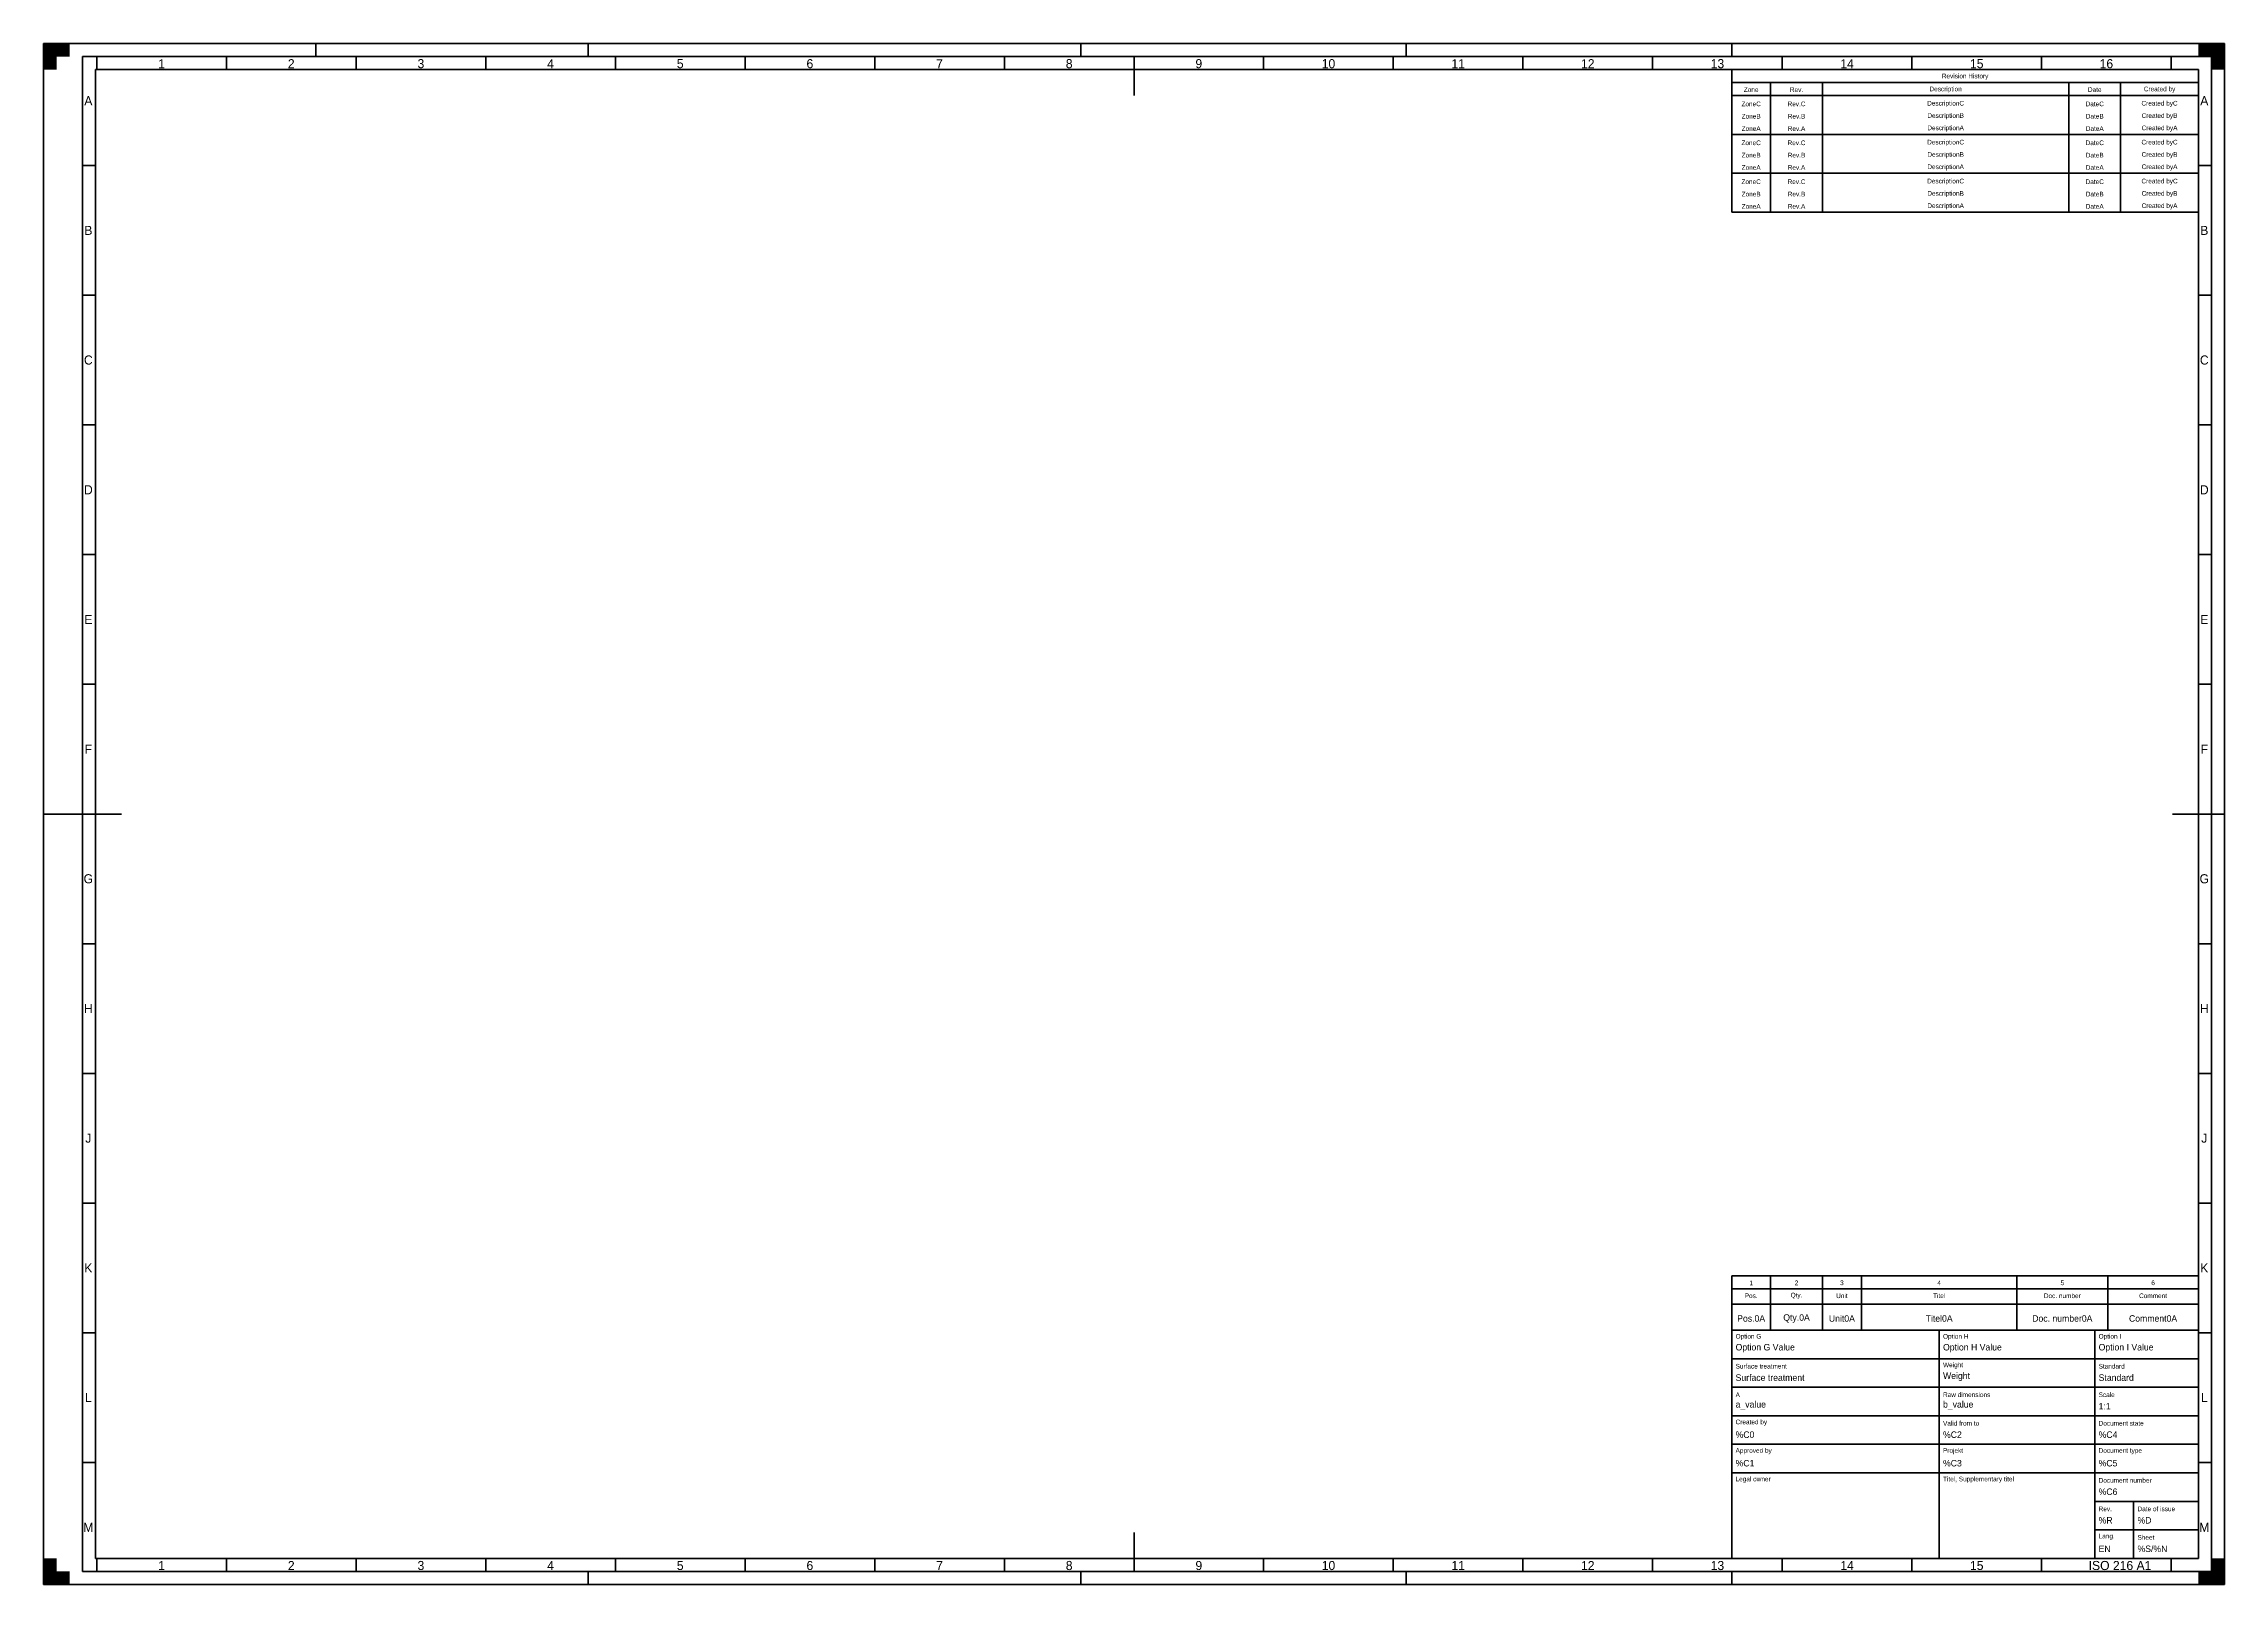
# Model space of a CAD drawing. Header units: millimetres. Extents: x 0 to 841, y 0 to 594.
import ezdxf

# ---------------------------------------------------------------- set-up
doc = ezdxf.new("R2010")
doc.units = ezdxf.units.MM

msp = doc.modelspace()

# ---------------------------------------------------------------- hatches: boundary and pattern name
for points in [[(0, 594), (10, 594), (10, 589), (5, 589), (5, 584), (0, 584), (0, 594)], [(841, 594), (831, 594), (831, 589), (836, 589), (836, 584), (841, 584), (841, 594)], [(0, 0), (10, 0), (10, 5), (5, 5), (5, 10), (0, 10), (0, 0)], [(841, 0), (831, 0), (831, 5), (836, 5), (836, 10), (841, 10), (841, 0)]]:
    msp.add_hatch(color=7).paths.add_polyline_path(points)

# ---------------------------------------------------------------- linework, layer by layer
at = {"color": 7, "lineweight": 35}
for p, q in [((0, 594), (0, 0)), ((841, 594), (0, 594)), ((15, 589), (15, 5)), ((836, 589), (15, 589)), ((20.5, 589), (20.5, 584)), ((70.5, 589), (70.5, 584)), ((105, 594), (105, 589)), ((120.5, 589), (120.5, 584)), ((170.5, 589), (170.5, 584)), ((210, 594), (210, 589)), ((220.5, 589), (220.5, 584)), ((270.5, 589), (270.5, 584)), ((320.5, 589), (320.5, 584)), ((370.5, 589), (370.5, 584)), ((400, 594), (400, 589)), ((470.5, 589), (470.5, 584)), ((520.5, 589), (520.5, 584)), ((525.5, 594), (525.5, 589)), ((570.5, 589), (570.5, 584)), ((620.5, 589), (620.5, 584)), ((651, 594), (651, 589)), ((670.5, 589), (670.5, 584)), ((720.5, 589), (720.5, 584)), ((770.5, 589), (770.5, 584)), ((820.5, 589), (820.5, 584)), ((836, 5), (836, 589)), ((841, 0), (841, 594)), ((651, 579), (831, 579)), ((651, 574), (831, 574)), ((666, 579), (666, 529)), ((686, 579), (686, 529)), ((781, 579), (781, 529)), ((801, 579), (801, 529)), ((651, 559), (831, 559)), ((15, 547), (20, 547)), ((836, 547), (831, 547)), ((651, 544), (831, 544)), ((15, 497), (20, 497)), ((836, 497), (831, 497)), ((15, 447), (20, 447)), ((836, 447), (831, 447)), ((15, 397), (20, 397)), ((836, 397), (831, 397)), ((15, 347), (20, 347)), ((836, 347), (831, 347)), ((0, 297), (15, 297)), ((841, 297), (836, 297)), ((15, 247), (20, 247)), ((836, 247), (831, 247)), ((15, 197), (20, 197)), ((836, 197), (831, 197)), ((15, 147), (20, 147)), ((836, 147), (831, 147)), ((666, 119), (666, 98)), ((686, 119), (686, 98)), ((701, 119), (701, 98)), ((761, 119), (761, 98)), ((796, 119), (796, 98)), ((651, 114), (831, 114)), ((15, 97), (20, 97)), ((731, 10), (731, 98)), ((791, 10), (791, 98)), ((836, 97), (831, 97)), ((831, 87), (651, 87)), ((831, 76), (651, 76)), ((831, 65), (651, 65)), ((831, 54), (651, 54)), ((15, 47), (20, 47)), ((831, 43), (651, 43)), ((836, 47), (831, 47)), ((831, 32), (791, 32)), ((806, 10), (806, 32)), ((831, 21), (791, 21)), ((20.5, 5), (20.5, 10)), ((70.5, 5), (70.5, 10)), ((120.5, 5), (120.5, 10)), ((170.5, 5), (170.5, 10)), ((220.5, 5), (220.5, 10)), ((270.5, 5), (270.5, 10)), ((320.5, 5), (320.5, 10)), ((370.5, 5), (370.5, 10)), ((470.5, 5), (470.5, 10)), ((520.5, 5), (520.5, 10)), ((570.5, 5), (570.5, 10)), ((620.5, 5), (620.5, 10)), ((670.5, 5), (670.5, 10)), ((720.5, 5), (720.5, 10)), ((770.5, 5), (770.5, 10)), ((820.5, 5), (820.5, 10)), ((0, 0), (841, 0)), ((15, 5), (836, 5)), ((210, 0), (210, 5)), ((400, 0), (400, 5)), ((525.5, 0), (525.5, 5)), ((651, 0), (651, 5))]:
    msp.add_line(p, q, dxfattribs=at)
at = {"color": 7, "lineweight": 70}
for p, q in [((420.5, 589), (420.5, 574)), ((20, 584), (20, 10)), ((831, 584), (20, 584)), ((651, 584), (651, 529)), ((831, 584), (651, 584)), ((831, 10), (831, 584)), ((831, 529), (831, 584)), ((651, 574), (831, 574)), ((651, 529), (831, 529)), ((15, 297), (30, 297)), ((836, 297), (821, 297)), ((651, 119), (651, 98)), ((831, 119), (651, 119)), ((831, 98), (831, 119)), ((651, 108), (831, 108)), ((651, 98), (651, 10)), ((831, 98), (651, 98)), ((651, 98), (831, 98)), ((831, 10), (831, 98)), ((420.5, 5), (420.5, 20)), ((20, 10), (831, 10)), ((651, 10), (831, 10))]:
    msp.add_line(p, q, dxfattribs=at)

# ---------------------------------------------------------------- texts
at = {"color": 7, "lineweight": 35}
for s, insert, char_height, attachment_point in [('1', (45.5, 586.25), 3.5, 5), ('2', (95.5, 586.25), 3.5, 5), ('3', (145.5, 586.25), 3.5, 5), ('4', (195.5, 586.25), 3.5, 5), ('5', (245.5, 586.25), 3.5, 5), ('6', (295.5, 586.25), 3.5, 5), ('7', (345.5, 586.25), 3.5, 5), ('8', (395.5, 586.25), 3.5, 5), ('9', (445.5, 586.25), 3.5, 5), ('10', (495.5, 586.25), 3.5, 5), ('11', (545.5, 586.25), 3.5, 5), ('12', (595.5, 586.25), 3.5, 5), ('13', (645.5, 586.25), 3.5, 5), ('14', (695.5, 586.25), 3.5, 5), ('Revision History', (741, 581.25), 1.8, 5), ('15', (745.5, 586.25), 3.5, 5), ('16', (795.5, 586.25), 3.5, 5), ('A', (17.25, 572), 3.5, 5), ('Zone', (658.5, 576.25), 1.8, 5), ('Rev.', (676, 576.25), 1.8, 5), ('DescriptionC', (733.5, 570.75), 1.8, 5), ('Description', (733.5, 576.25), 1.8, 5), ('Date', (791, 576.25), 1.8, 5), ('Created byC', (816, 570.75), 1.8, 5), ('Created by', (816, 576.25), 1.8, 5), ('A', (833.25, 572), 3.5, 5), ('ZoneC', (658.5, 570.75), 1.8, 5), ('ZoneB', (658.5, 566), 1.8, 5), ('Rev.C', (676, 570.75), 1.8, 5), ('Rev.B', (676, 566), 1.8, 5), ('DescriptionB', (733.5, 566), 1.8, 5), ('DateC', (791, 570.75), 1.8, 5), ('DateB', (791, 566), 1.8, 5), ('Created byB', (816, 566), 1.8, 5), ('ZoneC', (658.5, 555.75), 1.8, 5), ('ZoneA', (658.5, 561.25), 1.8, 5), ('Rev.C', (676, 555.75), 1.8, 5), ('Rev.A', (676, 561.25), 1.8, 5), ('DescriptionC', (733.5, 555.75), 1.8, 5), ('DescriptionA', (733.5, 561.25), 1.8, 5), ('DateC', (791, 555.75), 1.8, 5), ('DateA', (791, 561.25), 1.8, 5), ('Created byC', (816, 555.75), 1.8, 5), ('Created byA', (816, 561.25), 1.8, 5), ('ZoneB', (658.5, 551), 1.8, 5), ('ZoneA', (658.5, 546.25), 1.8, 5), ('Rev.B', (676, 551), 1.8, 5), ('Rev.A', (676, 546.25), 1.8, 5), ('DescriptionB', (733.5, 551), 1.8, 5), ('DescriptionA', (733.5, 546.25), 1.8, 5), ('DateB', (791, 551), 1.8, 5), ('DateA', (791, 546.25), 1.8, 5), ('Created byB', (816, 551), 1.8, 5), ('Created byA', (816, 546.25), 1.8, 5), ('ZoneC', (658.5, 540.75), 1.8, 5), ('Rev.C', (676, 540.75), 1.8, 5), ('DescriptionC', (733.5, 540.75), 1.8, 5), ('DateC', (791, 540.75), 1.8, 5), ('Created byC', (816, 540.75), 1.8, 5), ('ZoneB', (658.5, 536), 1.8, 5), ('ZoneA', (658.5, 531.25), 1.8, 5), ('Rev.B', (676, 536), 1.8, 5), ('Rev.A', (676, 531.25), 1.8, 5), ('DescriptionB', (733.5, 536), 1.8, 5), ('DescriptionA', (733.5, 531.25), 1.8, 5), ('DateB', (791, 536), 1.8, 5), ('DateA', (791, 531.25), 1.8, 5), ('Created byB', (816, 536), 1.8, 5), ('Created byA', (816, 531.25), 1.8, 5), ('B', (17.25, 522), 3.5, 5), ('B', (833.25, 522), 3.5, 5), ('C', (17.25, 472), 3.5, 5), ('C', (833.25, 472), 3.5, 5), ('D', (17.25, 422), 3.5, 5), ('D', (833.25, 422), 3.5, 5), ('E', (17.25, 372), 3.5, 5), ('E', (833.25, 372), 3.5, 5), ('F', (17.25, 322), 3.5, 5), ('F', (833.25, 322), 3.5, 5), ('G', (17.25, 272), 3.5, 5), ('G', (833.25, 272), 3.5, 5), ('H', (17.25, 222), 3.5, 5), ('H', (833.25, 222), 3.5, 5), ('J', (17.25, 172), 3.5, 5), ('J', (833.25, 172), 3.5, 5), ('K', (17.25, 122), 3.5, 5), ('K', (833.25, 122), 3.5, 5), ('Pos.', (658.5, 111.25), 1.8, 5), ('1', (658.5, 116.25), 1.8, 5), ('Qty.', (676, 111.25), 1.8, 5), ('2', (676, 116.25), 1.8, 5), ('Unit', (693.5, 111.25), 1.8, 5), ('3', (693.5, 116.25), 1.8, 5), ('Titel', (731, 111.25), 1.8, 5), ('4', (731, 116.25), 1.8, 5), ('Doc. number', (778.5, 111.25), 1.8, 5), ('5', (778.5, 116.25), 1.8, 5), ('Comment', (813.5, 111.25), 1.8, 5), ('6', (813.5, 116.25), 1.8, 5), ('Pos.0A', (658.5, 102.5), 2.5, 5), ('Qty.0A', (676, 102.5), 2.5, 5), ('Unit0A', (693.5, 102.5), 2.5, 5), ('Titel0A', (731, 102.5), 2.5, 5), ('Doc. number0A', (778.5, 102.5), 2.5, 5), ('Comment0A', (813.5, 102.5), 2.5, 5), ('Option G', (652.5, 94.18), 1.8, 7), ('Option G Value', (652.5, 89.43), 2.5, 7), ('Option H', (732.5, 94.18), 1.8, 7), ('Option H Value', (732.5, 89.43), 2.5, 7), ('Option I', (792.5, 94.18), 1.8, 7), ('Option I Value', (792.5, 89.43), 2.5, 7), ('Surface treatment', (652.5, 83.18), 1.8, 7), ('Weight', (732.5, 83.18), 1.8, 7), ('Standard', (792.5, 83.18), 1.8, 7), ('Surface treatment', (652.5, 78.43), 2.5, 7), ('Weight', (732.5, 78.43), 2.5, 7), ('Standard', (792.5, 78.43), 2.5, 7), ('L', (17.25, 72), 3.5, 5), ('A', (652.5, 72.18), 1.8, 7), ('a_value', (652.5, 67.43), 2.5, 7), ('Raw dimensions', (732.5, 72.18), 1.8, 7), ('b_value', (732.5, 67.43), 2.5, 7), ('Scale', (792.5, 72.18), 1.8, 7), ('1:1', (792.5, 67.43), 2.5, 7), ('L', (833.25, 72), 3.5, 5), ('Created by', (652.5, 61.18), 1.8, 7), ('%C0', (652.5, 56.43), 2.5, 7), ('Valid from to', (732.5, 61.18), 1.8, 7), ('%C2', (732.5, 56.43), 2.5, 7), ('%C4', (792.5, 56.43), 2.5, 7), ('Document state', (792.5, 61.18), 1.8, 7), ('Approved by', (652.5, 50.18), 1.8, 7), ('Projekt', (732.5, 50.18), 1.8, 7), ('Document type', (792.5, 50.18), 1.8, 7), ('%C1', (652.5, 45.43), 2.5, 7), ('%C3', (732.5, 45.43), 2.5, 7), ('%C5', (792.5, 45.43), 2.5, 7), ('Legal owner', (652.5, 39.18), 1.8, 7), ('Titel, Supplementary titel', (732.5, 39.18), 1.8, 7), ('%C6', (792.5, 34.43), 2.5, 7), ('Document number', (792.5, 39.18), 1.8, 7), ('%R', (792.5, 23.43), 2.5, 7), ('Rev.', (792.5, 28.18), 1.8, 7), ('%D', (807.5, 23.43), 2.5, 7), ('Date of issue', (807.5, 28.18), 1.8, 7), ('M', (17.25, 22), 3.5, 5), ('Lang.', (792.5, 17.18), 1.8, 7), ('Sheet', (807.5, 17.18), 1.8, 7), ('M', (833.25, 22), 3.5, 5), ('1', (45.5, 7.25), 3.5, 5), ('2', (95.5, 7.25), 3.5, 5), ('3', (145.5, 7.25), 3.5, 5), ('4', (195.5, 7.25), 3.5, 5), ('5', (245.5, 7.25), 3.5, 5), ('6', (295.5, 7.25), 3.5, 5), ('7', (345.5, 7.25), 3.5, 5), ('8', (395.5, 7.25), 3.5, 5), ('9', (445.5, 7.25), 3.5, 5), ('10', (495.5, 7.25), 3.5, 5), ('11', (545.5, 7.25), 3.5, 5), ('12', (595.5, 7.25), 3.5, 5), ('13', (645.5, 7.25), 3.5, 5), ('14', (695.5, 7.25), 3.5, 5), ('15', (745.5, 7.25), 3.5, 5), ('ISO 216 A1', (800.75, 7.25), 3.5, 5), ('EN', (792.5, 12.43), 2.5, 7), ('%S/%N', (807.5, 12.43), 2.5, 7)]:
    msp.add_mtext(s, dxfattribs=dict(at, insert=insert, char_height=char_height, attachment_point=attachment_point))

doc.saveas('drawing.dxf')
